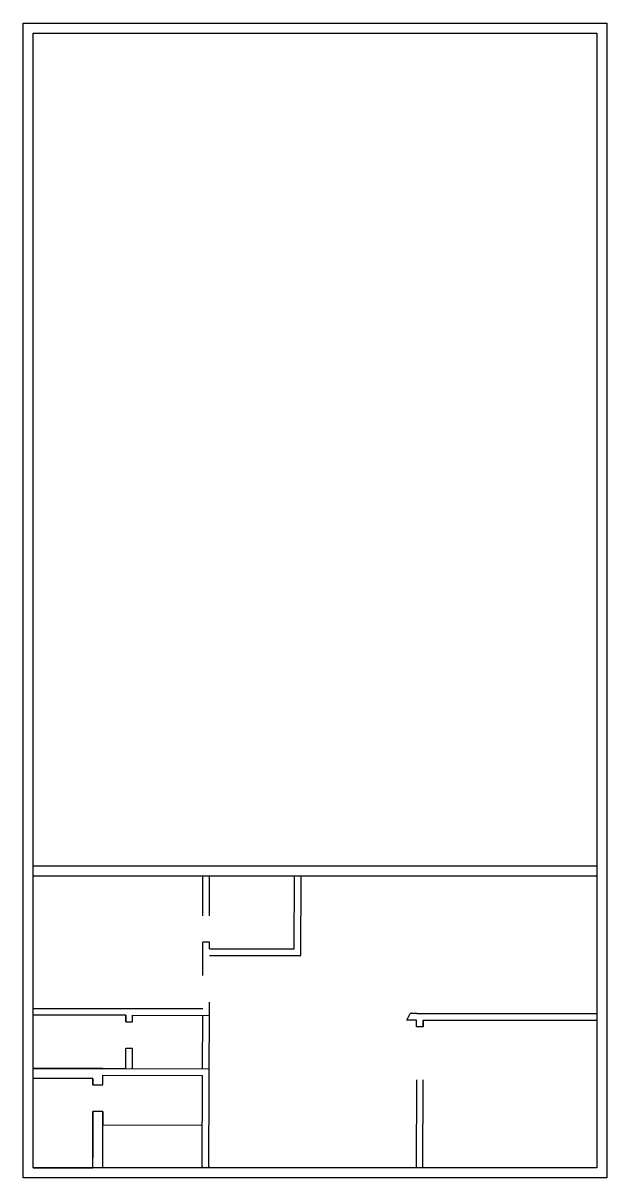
# Model space of a CAD drawing. Header units: inches. Extents: x 2132 to 5992, y 1615 to 3768.
# Drawn here: x 4828 to 5356, y 1859 to 2903 of the extents above; entities that cross this region are included whole.
import ezdxf

# ---------------------------------------------------------------- set-up
doc = ezdxf.new("R2010")
doc.units = ezdxf.units.IN

msp = doc.modelspace()

# ---------------------------------------------------------------- linework, layer by layer
for p, q in [((4837.466, 2141.268), (5347.466, 2141.268)), ((4837.466, 2132.268), (5347.466, 2132.268)), ((4990.93, 2096.268), (4990.93, 2132.268)), ((4997.122, 2096.268), (4997.122, 2132.268)), ((5073.622, 2066.268), (5073.841, 2132.014)), ((5079.603, 2060.268), (5079.841, 2131.994)), ((4990.93, 2042.268), (4990.93, 2072.268)), ((4997.122, 2072.268), (4990.93, 2072.268)), ((4997.122, 2066.268), (4997.122, 2072.268)), ((4997.102, 2060.268), (5079.603, 2060.268)), ((4997.122, 2066.268), (5073.622, 2066.268)), ((4996.468, 1869.461), (4996.963, 2018.248)), ((4837.466, 2006.268), (4837.466, 2012.268)), ((4837.466, 2012.268), (4990.93, 2012.268)), ((4921.466, 2006.268), (4837.466, 2006.268)), ((4921.466, 2000.268), (4921.466, 2006.268)), ((4921.466, 2006.268), (4921.466, 2000.268)), ((4927.466, 2000.268), (4927.466, 2006.268)), ((4927.466, 2006.268), (4996.922, 2006.037)), ((4990.762, 1957.968), (4990.922, 2006.057)), ((5175.409, 2001.817), (5178.429, 2007.817)), ((5184.429, 2007.817), (5178.429, 2007.817)), ((5184.429, 2007.817), (5347.466, 2007.817)), ((4921.466, 2000.268), (4927.466, 2000.268)), ((5176.409, 2001.817), (5175.409, 2001.817)), ((5178.409, 2001.817), (5176.409, 2001.817)), ((5184.409, 2001.817), (5178.409, 2001.817)), ((5184.389, 1995.837), (5184.409, 2001.817)), ((5190.409, 1995.817), (5184.389, 1995.837)), ((5190.389, 1995.818), (5190.409, 2001.817)), ((5190.409, 2001.817), (5347.466, 2001.817)), ((5190.409, 2001.817), (5190.409, 1995.817)), ((4921.466, 1958.268), (4921.466, 1976.268)), ((4927.466, 1976.268), (4921.466, 1976.268)), ((4927.466, 1958.268), (4927.466, 1976.268)), ((4900.466, 1958.268), (4837.466, 1958.268)), ((4837.466, 1958.268), (4921.466, 1958.268)), ((4900.466, 1958.268), (4996.762, 1957.948)), ((4891.466, 1949.268), (4837.466, 1949.268)), ((4891.466, 1943.268), (4891.466, 1949.268)), ((4891.466, 1949.268), (4891.466, 1943.268)), ((4891.466, 1949.268), (4891.466, 1943.268)), ((4891.466, 1943.268), (4900.466, 1943.268)), ((4900.446, 1952.268), (4990.742, 1951.968)), ((4900.466, 1943.268), (4900.466, 1952.268)), ((4990.468, 1869.481), (4990.742, 1951.968)), ((5184.389, 1947.837), (5183.967, 1868.268)), ((5189.967, 1868.818), (5190.23, 1947.818)), ((4891.466, 1868.268), (4891.466, 1919.268)), ((4891.466, 1919.268), (4891.466, 1877.268)), ((4900.466, 1919.268), (4891.466, 1919.268)), ((4900.466, 1868.268), (4900.466, 1919.268)), ((4900.466, 1919.268), (4900.466, 1913.268)), ((4900.466, 1919.268), (4900.466, 1910.268)), ((4900.466, 1919.268), (4900.466, 1907.268)), ((4900.466, 1907.268), (4990.593, 1906.969)), ((4990.468, 1869.481), (4990.468, 1868.268)), ((4996.468, 1869.461), (4996.468, 1868.268)), ((5183.967, 1868.838), (5183.967, 1868.268)), ((5189.967, 1868.818), (5189.967, 1868.268)), ((4990.464, 1868.268), (4837.466, 1868.268)), ((4837.466, 1868.268), (4891.466, 1868.268))]:
    msp.add_line(p, q)
for points in [[(4828.466, 2903.268), (5356.466, 2903.268), (5356.466, 1859.268), (4828.466, 1859.268)], [(4837.466, 2894.268), (5347.466, 2894.268), (5347.466, 1868.268), (4837.466, 1868.268)]]:
    msp.add_lwpolyline(points, close=True)

doc.saveas('drawing.dxf')
